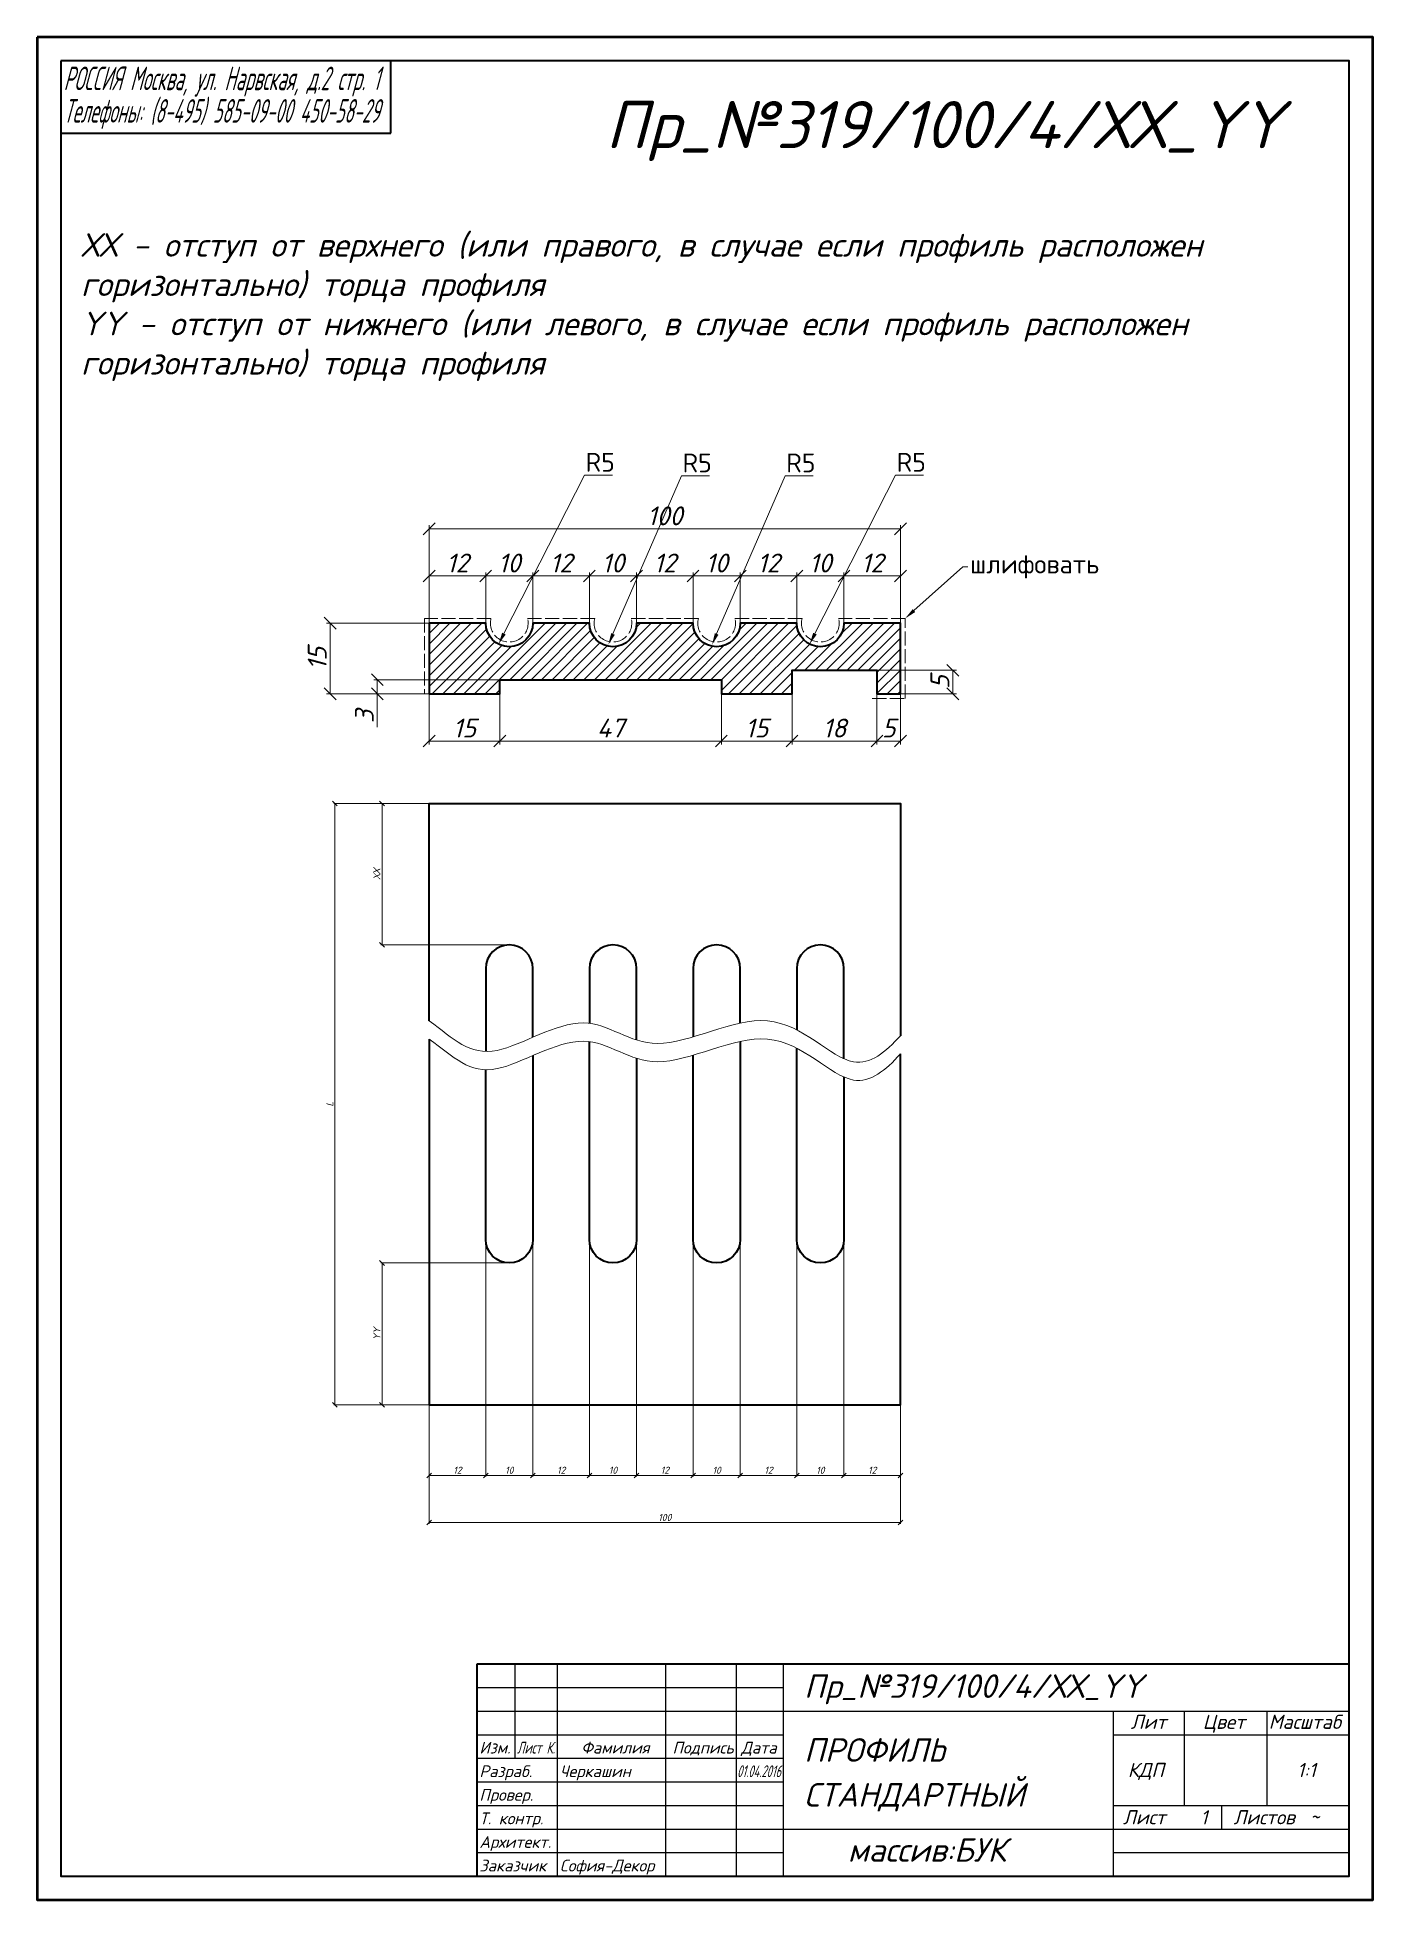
# Model space of a CAD drawing. Header units: millimetres. Extents: x 2231 to 2515, y 118 to 513.
import ezdxf
from ezdxf import colors
from ezdxf.entities.mleader import LeaderData, LeaderLine
from ezdxf.enums import TextEntityAlignment as Align
from ezdxf.math import Vec2, Vec3

# ---------------------------------------------------------------- set-up
doc = ezdxf.new("R2010")
doc.units = ezdxf.units.MM
doc.linetypes.add('ACAD_ISO02W100', pattern=[15, 12, -3])
doc.layers.get('0').update_dxf_attribs({"lineweight": 13})
for name, color, linetype, lineweight in [('Пр_№319', 1, 'Continuous', 35), ('служебный слой ЛИНИИ ПУНКТИРНЫЕ', 7, 'ACAD_ISO02W100', 13), ('служебный слой НАДПИСИ', 7, 'Continuous', 13), ('служебный слой ПОЗИЦИИ', 7, 'Continuous', 13), ('служебный слой РАЗМЕРЫ', 7, 'Continuous', 9), ('служебный слой ШТАМП', 7, 'Continuous', 30), ('служебный слой ШТРИХОВКА', 7, 'Continuous', 5)]:
    doc.layers.add(name, color=color, linetype=linetype, lineweight=lineweight)
doc.styles.add('ЕСКД', font='isocpeur.ttf', dxfattribs={"oblique": 15})
doc.styles.add('ЕСКД профили размеры', font='isocpeur.ttf')
doc.styles.add('ЕСКД штамп_текст', font='isocpeur.ttf')
doc.dimstyles.new('ЕСКД', dxfattribs={"dimtxt": 3.5, "dimasz": 2.5, "dimexe": 0.25, "dimexo": 0, "dimgap": 0.35, "dimtad": 1, "dimdec": 1, "dimzin": 9, "dimtxsty": 'ЕСКД', "dimblk": 'OBLIQUE', "dimcen": 0, "dimclrd": 256, "dimclre": 256, "dimclrt": 256, "dimadec": 1, "dimazin": 0, "dimtfac": 1, "dimtdec": 1, "dimtmove": 0, "dimatfit": 3, "dimldrblk": 'DOTSMALL', "dimfxl": 1, "dimlwd": -1, "dimlwe": -1, "dimarcsym": 0})
doc.dimstyles.new('ЕСКД профили$4', dxfattribs={"dimtxt": 1.5, "dimasz": 1, "dimexe": 0.3, "dimexo": 0, "dimgap": 0.35, "dimtad": 1, "dimtoh": 1, "dimdec": 1, "dimzin": 9, "dimtxsty": 'ЕСКД профили размеры', "dimblk": 'OBLIQUE', "dimcen": 0, "dimse1": 1, "dimclrd": 256, "dimclre": 256, "dimclrt": 256, "dimadec": 1, "dimazin": 0, "dimtfac": 1, "dimtdec": 1, "dimtofl": 0, "dimtmove": 0, "dimatfit": 3, "dimldrblk": 'DOTSMALL', "dimfxl": 1, "dimlwd": -1, "dimlwe": -1, "dimarcsym": 2})

msp = doc.modelspace()

# ---------------------------------------------------------------- texts
at = {"layer": 'служебный слой НАДПИСИ', "style": 'ЕСКД', "oblique": 15}
msp.add_text('Пр_№319/100/4/ХХ_YY', height=10, dxfattribs=at).set_placement((2351.98, 489.1))
at = {"layer": 'служебный слой НАДПИСИ', "insert": (2240.68, 471.09), "char_height": 5, "attachment_point": 1, "style": 'ЕСКД'}
msp.add_mtext_dynamic_manual_height_columns('ХХ - отступ от верхнего (или правого, в случае если профиль расположен горизонтально) торца профиля\\PYY - отступ от нижнего (или левого, в случае если профиль расположен горизонтально) торца профиля', width=257.9156, gutter_width=15, heights=[0], dxfattribs=at)
at = {"layer": 'служебный слой ШТАМП', "lineweight": -3, "style": 'ЕСКД', "oblique": 15}
for s, height, width, p, p2 in [('РОССИЯ Москва, ул. Нарвская, д.2 стр. 1', 5, 0.525515, (2236.99, 501.4), (2303.99, 501.4)), ('Телефоны: (8-495) 585-09-00 450-58-29', 5, 0.531771, (2236.99, 494.51), (2303.99, 494.51)), ('Лист К.', 2.5, 0.68412, (2333.2, 148.69), (2341.24, 148.69)), ('01.04.2016', 2.5, 0.631972, (2379.87, 143.69), (2389.19, 143.69))]:
    msp.add_text(s, height=height, dxfattribs=dict(at, width=width)).set_placement(p, p2, align=Align.FIT)
for s, height, p in [('Пр_№319/100/4/ХХ_YY', 5, (2394.08, 160.49)), ('Лит', 3, (2463.39, 153.92)), ('Цвет', 3, (2478.67, 153.92)), ('Масштаб', 3, (2492.66, 153.92)), ('Изм.', 2.5, (2325.2, 148.69)), ('Фамилия', 2.5, (2346.81, 148.69)), ('Подпись', 2.5, (2366.17, 148.69)), ('Дата', 2.5, (2380.74, 148.69)), ('ПРОФИЛЬ', 5, (2394.08, 146.94)), ('Разраб.', 2.5, (2325.2, 143.69)), ('Черкашин', 2.5, (2342.28, 143.69)), ('КДП', 3, (2462.77, 143.71)), ('1:1', 3, (2498.69, 143.71)), ('СТАНДАРТНЫЙ', 5, (2394.08, 137.44)), ('Провер.', 2.5, (2325.2, 138.69)), ('Т. контр.', 2.5, (2325.2, 133.69)), ('Лист', 3, (2461.74, 133.69)), ('Листов', 3, (2485.18, 133.69)), ('Архитект.', 2.5, (2325.2, 128.69)), ('массив:БУК', 5, (2403.35, 125.75)), ('Заказчик', 2.5, (2325.2, 123.69)), ('София-Декор', 2.5, (2342.28, 123.69))]:
    msp.add_text(s, height=height, dxfattribs=at).set_placement(p)
for s, p in [('1', (2478.93, 136.67)), ('~', (2502.37, 136.67))]:
    msp.add_text(s, height=3, dxfattribs=at).set_placement(p, align=Align.TOP_CENTER)

# ---------------------------------------------------------------- blocks, each defined once
blk = doc.blocks.new('_OBLIQUE')
at = {"color": 0, "linetype": 'ByBlock'}
blk.add_line((-0.5, -0.5), (0.5, 0.5), dxfattribs=at)
blk = doc.blocks.new('*D876')
at = {"layer": 'Defpoints', "color": 0, "transparency": 16777216}
for p in [(2329.54, 376.39), (2303.54, 373.39), (2314.54, 373.39)]:
    blk.add_point(p, dxfattribs=at)
at = {"layer": 'служебный слой РАЗМЕРЫ', "transparency": 16777216}
for p, q in [((2329.54, 376.39), (2302.79, 376.39)), ((2303.54, 376.39), (2303.54, 373.39)), ((2314.54, 373.39), (2302.79, 373.39)), ((2303.54, 373.39), (2303.54, 366.32))]:
    blk.add_line(p, q, dxfattribs=at)
at = {"layer": 'служебный слой РАЗМЕРЫ', "transparency": 16777216, "xscale": 2.5, "yscale": 2.5, "zscale": 2.5}
for p, rotation in [((2303.54, 376.39), 90), ((2303.54, 373.39), 270)]:
    blk.add_blockref('_OBLIQUE', p, dxfattribs=dict(at, rotation=rotation))
at = {"layer": 'служебный слой РАЗМЕРЫ', "transparency": 16777216, "insert": (2300.79, 368.61), "char_height": 4, "attachment_point": 5, "rotation": 90, "style": 'ЕСКД'}
blk.add_mtext('3', dxfattribs=at)
blk = doc.blocks.new('_DotSmall')
at = {"color": 0, "linetype": 'ByBlock', "lineweight": -3, "const_width": 0.5}
blk.add_lwpolyline([(-0.0625, 0, 1), (0.0625, 0, 1)], format="xyb", close=True, dxfattribs=at)
blk = doc.blocks.new('*D875')
at = {"layer": 'Defpoints', "color": 0, "transparency": 16777216}
for p in [(2293.54, 388.39), (2314.54, 388.39), (2314.54, 373.39)]:
    blk.add_point(p, dxfattribs=at)
at = {"layer": 'служебный слой РАЗМЕРЫ', "transparency": 16777216}
for p, q in [((2314.54, 388.39), (2292.79, 388.39)), ((2293.54, 373.39), (2293.54, 388.39)), ((2314.54, 373.39), (2292.79, 373.39))]:
    blk.add_line(p, q, dxfattribs=at)
at = {"layer": 'служебный слой РАЗМЕРЫ', "transparency": 16777216, "xscale": 2.5, "yscale": 2.5, "zscale": 2.5}
for p, rotation in [((2293.54, 388.39), 90), ((2293.54, 373.39), 270)]:
    blk.add_blockref('_OBLIQUE', p, dxfattribs=dict(at, rotation=rotation))
at = {"layer": 'служебный слой РАЗМЕРЫ', "transparency": 16777216, "insert": (2290.79, 380.89), "char_height": 4, "attachment_point": 5, "rotation": 90, "style": 'ЕСКД'}
blk.add_mtext('15', dxfattribs=at)
blk = doc.blocks.new('*D874')
at = {"layer": 'Defpoints', "color": 0, "transparency": 16777216}
for p in [(2409.54, 378.39), (2414.54, 373.39), (2425.65, 373.39)]:
    blk.add_point(p, dxfattribs=at)
at = {"layer": 'служебный слой РАЗМЕРЫ', "transparency": 16777216}
for p, q in [((2409.54, 378.39), (2426.4, 378.39)), ((2425.65, 378.39), (2425.65, 373.39)), ((2414.54, 373.39), (2426.4, 373.39))]:
    blk.add_line(p, q, dxfattribs=at)
at = {"layer": 'служебный слой РАЗМЕРЫ', "transparency": 16777216, "xscale": 2.5, "yscale": 2.5, "zscale": 2.5}
for p, rotation in [((2425.65, 378.39), 90), ((2425.65, 373.39), 270)]:
    blk.add_blockref('_OBLIQUE', p, dxfattribs=dict(at, rotation=rotation))
at = {"layer": 'служебный слой РАЗМЕРЫ', "transparency": 16777216, "insert": (2422.9, 375.89), "char_height": 4, "attachment_point": 5, "rotation": 90, "style": 'ЕСКД'}
blk.add_mtext('5', dxfattribs=at)
blk = doc.blocks.new('*D873')
at = {"layer": 'Defpoints', "color": 0, "transparency": 16777216}
for p in [(2376.54, 373.39), (2391.54, 373.39), (2391.54, 363.39)]:
    blk.add_point(p, dxfattribs=at)
at = {"layer": 'служебный слой РАЗМЕРЫ', "transparency": 16777216}
for p, q in [((2376.54, 373.39), (2376.54, 362.64)), ((2391.54, 373.39), (2391.54, 362.64)), ((2376.54, 363.39), (2391.54, 363.39))]:
    blk.add_line(p, q, dxfattribs=at)
at = {"layer": 'служебный слой РАЗМЕРЫ', "transparency": 16777216, "xscale": 2.5, "yscale": 2.5, "zscale": 2.5, "rotation": 180}
blk.add_blockref('_OBLIQUE', (2376.54, 363.39), dxfattribs=at)
at = {"layer": 'служебный слой РАЗМЕРЫ', "transparency": 16777216, "xscale": 2.5, "yscale": 2.5, "zscale": 2.5}
blk.add_blockref('_OBLIQUE', (2391.54, 363.39), dxfattribs=at)
at = {"layer": 'служебный слой РАЗМЕРЫ', "transparency": 16777216, "insert": (2384.04, 366.14), "char_height": 4, "attachment_point": 5, "style": 'ЕСКД'}
blk.add_mtext('15', dxfattribs=at)
blk = doc.blocks.new('*D872')
at = {"layer": 'Defpoints', "color": 0, "transparency": 16777216}
for p in [(2314.54, 373.39), (2329.54, 373.39), (2314.54, 363.39)]:
    blk.add_point(p, dxfattribs=at)
at = {"layer": 'служебный слой РАЗМЕРЫ', "transparency": 16777216}
for p, q in [((2314.54, 373.39), (2314.54, 362.64)), ((2329.54, 373.39), (2329.54, 362.64)), ((2329.54, 363.39), (2314.54, 363.39))]:
    blk.add_line(p, q, dxfattribs=at)
at = {"layer": 'служебный слой РАЗМЕРЫ', "transparency": 16777216, "xscale": 2.5, "yscale": 2.5, "zscale": 2.5, "rotation": 180}
blk.add_blockref('_OBLIQUE', (2314.54, 363.39), dxfattribs=at)
at = {"layer": 'служебный слой РАЗМЕРЫ', "transparency": 16777216, "xscale": 2.5, "yscale": 2.5, "zscale": 2.5}
blk.add_blockref('_OBLIQUE', (2329.54, 363.39), dxfattribs=at)
at = {"layer": 'служебный слой РАЗМЕРЫ', "transparency": 16777216, "insert": (2322.04, 366.14), "char_height": 4, "attachment_point": 5, "style": 'ЕСКД'}
blk.add_mtext('15', dxfattribs=at)
blk = doc.blocks.new('*D871')
at = {"layer": 'Defpoints', "color": 0, "transparency": 16777216}
for p in [(2409.54, 373.39), (2414.54, 373.39), (2409.54, 363.39)]:
    blk.add_point(p, dxfattribs=at)
at = {"layer": 'служебный слой РАЗМЕРЫ', "transparency": 16777216}
for p, q in [((2409.54, 373.39), (2409.54, 362.64)), ((2414.54, 373.39), (2414.54, 362.64)), ((2414.54, 363.39), (2409.54, 363.39))]:
    blk.add_line(p, q, dxfattribs=at)
at = {"layer": 'служебный слой РАЗМЕРЫ', "transparency": 16777216, "xscale": 2.5, "yscale": 2.5, "zscale": 2.5, "rotation": 180}
blk.add_blockref('_OBLIQUE', (2409.54, 363.39), dxfattribs=at)
at = {"layer": 'служебный слой РАЗМЕРЫ', "transparency": 16777216, "xscale": 2.5, "yscale": 2.5, "zscale": 2.5}
blk.add_blockref('_OBLIQUE', (2414.54, 363.39), dxfattribs=at)
at = {"layer": 'служебный слой РАЗМЕРЫ', "transparency": 16777216, "insert": (2412.04, 366.14), "char_height": 4, "attachment_point": 5, "style": 'ЕСКД'}
blk.add_mtext('5', dxfattribs=at)
blk = doc.blocks.new('*D870')
at = {"layer": 'Defpoints', "color": 0, "transparency": 16777216}
for p in [(2329.54, 373.39), (2376.54, 373.39), (2376.54, 363.39)]:
    blk.add_point(p, dxfattribs=at)
at = {"layer": 'служебный слой РАЗМЕРЫ', "transparency": 16777216}
for p, q in [((2329.54, 373.39), (2329.54, 362.64)), ((2376.54, 373.39), (2376.54, 362.64)), ((2329.54, 363.39), (2376.54, 363.39))]:
    blk.add_line(p, q, dxfattribs=at)
at = {"layer": 'служебный слой РАЗМЕРЫ', "transparency": 16777216, "xscale": 2.5, "yscale": 2.5, "zscale": 2.5, "rotation": 180}
blk.add_blockref('_OBLIQUE', (2329.54, 363.39), dxfattribs=at)
at = {"layer": 'служебный слой РАЗМЕРЫ', "transparency": 16777216, "xscale": 2.5, "yscale": 2.5, "zscale": 2.5}
blk.add_blockref('_OBLIQUE', (2376.54, 363.39), dxfattribs=at)
at = {"layer": 'служебный слой РАЗМЕРЫ', "transparency": 16777216, "insert": (2353.04, 366.14), "char_height": 4, "attachment_point": 5, "style": 'ЕСКД'}
blk.add_mtext('47', dxfattribs=at)
blk = doc.blocks.new('*D869')
at = {"layer": 'Defpoints', "color": 0, "transparency": 16777216}
for p in [(2391.54, 373.39), (2409.54, 373.39), (2409.54, 363.39)]:
    blk.add_point(p, dxfattribs=at)
at = {"layer": 'служебный слой РАЗМЕРЫ', "transparency": 16777216}
for p, q in [((2391.54, 373.39), (2391.54, 362.64)), ((2409.54, 373.39), (2409.54, 362.64)), ((2391.54, 363.39), (2409.54, 363.39))]:
    blk.add_line(p, q, dxfattribs=at)
at = {"layer": 'служебный слой РАЗМЕРЫ', "transparency": 16777216, "xscale": 2.5, "yscale": 2.5, "zscale": 2.5, "rotation": 180}
blk.add_blockref('_OBLIQUE', (2391.54, 363.39), dxfattribs=at)
at = {"layer": 'служебный слой РАЗМЕРЫ', "transparency": 16777216, "xscale": 2.5, "yscale": 2.5, "zscale": 2.5}
blk.add_blockref('_OBLIQUE', (2409.54, 363.39), dxfattribs=at)
at = {"layer": 'служебный слой РАЗМЕРЫ', "transparency": 16777216, "insert": (2400.54, 366.14), "char_height": 4, "attachment_point": 5, "style": 'ЕСКД'}
blk.add_mtext('18', dxfattribs=at)
blk = doc.blocks.new('*D878')
at = {"layer": 'Defpoints', "color": 0, "transparency": 16777216}
for p in [(2392.54, 398.39), (2392.54, 388.39), (2402.54, 388.39)]:
    blk.add_point(p, dxfattribs=at)
at = {"layer": 'служебный слой РАЗМЕРЫ', "transparency": 16777216}
for p, q in [((2392.54, 388.39), (2392.54, 399.14)), ((2402.54, 388.39), (2402.54, 399.14)), ((2402.54, 398.39), (2392.54, 398.39))]:
    blk.add_line(p, q, dxfattribs=at)
at = {"layer": 'служебный слой РАЗМЕРЫ', "transparency": 16777216, "xscale": 2.5, "yscale": 2.5, "zscale": 2.5, "rotation": 180}
blk.add_blockref('_OBLIQUE', (2392.54, 398.39), dxfattribs=at)
at = {"layer": 'служебный слой РАЗМЕРЫ', "transparency": 16777216, "xscale": 2.5, "yscale": 2.5, "zscale": 2.5}
blk.add_blockref('_OBLIQUE', (2402.54, 398.39), dxfattribs=at)
at = {"layer": 'служебный слой РАЗМЕРЫ', "transparency": 16777216, "insert": (2397.54, 401.14), "char_height": 4, "attachment_point": 5, "style": 'ЕСКД'}
blk.add_mtext('10', dxfattribs=at)
blk = doc.blocks.new('*D877')
at = {"layer": 'Defpoints', "color": 0, "transparency": 16777216}
for p in [(2392.54, 398.39), (2380.54, 388.39), (2392.54, 388.39)]:
    blk.add_point(p, dxfattribs=at)
at = {"layer": 'служебный слой РАЗМЕРЫ', "transparency": 16777216}
for p, q in [((2380.54, 388.39), (2380.54, 399.14)), ((2392.54, 388.39), (2392.54, 399.14)), ((2380.54, 398.39), (2392.54, 398.39))]:
    blk.add_line(p, q, dxfattribs=at)
at = {"layer": 'служебный слой РАЗМЕРЫ', "transparency": 16777216, "xscale": 2.5, "yscale": 2.5, "zscale": 2.5, "rotation": 180}
blk.add_blockref('_OBLIQUE', (2380.54, 398.39), dxfattribs=at)
at = {"layer": 'служебный слой РАЗМЕРЫ', "transparency": 16777216, "xscale": 2.5, "yscale": 2.5, "zscale": 2.5}
blk.add_blockref('_OBLIQUE', (2392.54, 398.39), dxfattribs=at)
at = {"layer": 'служебный слой РАЗМЕРЫ', "transparency": 16777216, "insert": (2386.54, 401.14), "char_height": 4, "attachment_point": 5, "style": 'ЕСКД'}
blk.add_mtext('12', dxfattribs=at)
blk = doc.blocks.new('*D868')
at = {"layer": 'Defpoints', "color": 0, "transparency": 16777216}
for p in [(2399.8, 392.85), (2397.54, 388.39)]:
    blk.add_point(p, dxfattribs=at)
at = {"layer": 'служебный слой РАЗМЕРЫ', "transparency": 16777216}
for p, q in [((2413.48, 419.75), (2396.4, 386.16)), ((2419.43, 419.75), (2413.48, 419.75))]:
    blk.add_line(p, q, dxfattribs=at)
blk.add_solid([(2396.03, 386.35), (2396.78, 385.98), (2395.27, 383.94)], dxfattribs=at)
at = {"layer": 'служебный слой РАЗМЕРЫ', "transparency": 16777216, "insert": (2416.83, 422.5), "char_height": 4, "attachment_point": 5, "style": 'ЕСКД профили размеры'}
blk.add_mtext('R5', dxfattribs=at)
blk = doc.blocks.new('*D867')
at = {"layer": 'Defpoints', "color": 0, "transparency": 16777216}
for p in [(2333.8, 392.85), (2331.54, 388.39)]:
    blk.add_point(p, dxfattribs=at)
at = {"layer": 'служебный слой РАЗМЕРЫ', "transparency": 16777216}
for p, q in [((2347.48, 419.75), (2330.4, 386.16)), ((2353.43, 419.75), (2347.48, 419.75))]:
    blk.add_line(p, q, dxfattribs=at)
blk.add_solid([(2330.03, 386.35), (2330.78, 385.98), (2329.27, 383.94)], dxfattribs=at)
at = {"layer": 'служебный слой РАЗМЕРЫ', "transparency": 16777216, "insert": (2350.83, 422.5), "char_height": 4, "attachment_point": 5, "style": 'ЕСКД профили размеры'}
blk.add_mtext('R5', dxfattribs=at)
blk = doc.blocks.new('*D866')
at = {"layer": 'Defpoints', "color": 0, "transparency": 16777216}
for p in [(2378.52, 392.98), (2376.54, 388.39)]:
    blk.add_point(p, dxfattribs=at)
at = {"layer": 'служебный слой РАЗМЕРЫ', "transparency": 16777216}
for p, q in [((2390.05, 419.61), (2375.54, 386.1)), ((2396, 419.61), (2390.05, 419.61))]:
    blk.add_line(p, q, dxfattribs=at)
blk.add_solid([(2375.16, 386.26), (2375.93, 385.93), (2374.55, 383.8)], dxfattribs=at)
at = {"layer": 'служебный слой РАЗМЕРЫ', "transparency": 16777216, "insert": (2393.4, 422.36), "char_height": 4, "attachment_point": 5, "style": 'ЕСКД профили размеры'}
blk.add_mtext('R5', dxfattribs=at)
blk = doc.blocks.new('*D865')
at = {"layer": 'Defpoints', "color": 0, "transparency": 16777216}
for p in [(2356.52, 392.98), (2354.54, 388.39)]:
    blk.add_point(p, dxfattribs=at)
at = {"layer": 'служебный слой РАЗМЕРЫ', "transparency": 16777216}
for p, q in [((2368.05, 419.61), (2353.54, 386.1)), ((2374, 419.61), (2368.05, 419.61))]:
    blk.add_line(p, q, dxfattribs=at)
blk.add_solid([(2353.16, 386.26), (2353.93, 385.93), (2352.55, 383.8)], dxfattribs=at)
at = {"layer": 'служебный слой РАЗМЕРЫ', "transparency": 16777216, "insert": (2371.4, 422.36), "char_height": 4, "attachment_point": 5, "style": 'ЕСКД профили размеры'}
blk.add_mtext('R5', dxfattribs=at)
blk = doc.blocks.new('*D864')
at = {"layer": 'Defpoints', "color": 0, "transparency": 16777216}
for p in [(2336.54, 398.39), (2326.54, 388.39), (2336.54, 388.39)]:
    blk.add_point(p, dxfattribs=at)
at = {"layer": 'служебный слой РАЗМЕРЫ', "transparency": 16777216}
for p, q in [((2326.54, 388.39), (2326.54, 399.14)), ((2336.54, 388.39), (2336.54, 399.14)), ((2326.54, 398.39), (2336.54, 398.39))]:
    blk.add_line(p, q, dxfattribs=at)
at = {"layer": 'служебный слой РАЗМЕРЫ', "transparency": 16777216, "xscale": 2.5, "yscale": 2.5, "zscale": 2.5, "rotation": 180}
blk.add_blockref('_OBLIQUE', (2326.54, 398.39), dxfattribs=at)
at = {"layer": 'служебный слой РАЗМЕРЫ', "transparency": 16777216, "xscale": 2.5, "yscale": 2.5, "zscale": 2.5}
blk.add_blockref('_OBLIQUE', (2336.54, 398.39), dxfattribs=at)
at = {"layer": 'служебный слой РАЗМЕРЫ', "transparency": 16777216, "insert": (2331.54, 401.14), "char_height": 4, "attachment_point": 5, "style": 'ЕСКД'}
blk.add_mtext('10', dxfattribs=at)
blk = doc.blocks.new('*D863')
at = {"layer": 'Defpoints', "color": 0, "transparency": 16777216}
for p in [(2358.54, 398.39), (2348.54, 388.39), (2358.54, 388.39)]:
    blk.add_point(p, dxfattribs=at)
at = {"layer": 'служебный слой РАЗМЕРЫ', "transparency": 16777216}
for p, q in [((2348.54, 388.39), (2348.54, 399.14)), ((2358.54, 388.39), (2358.54, 399.14)), ((2348.54, 398.39), (2358.54, 398.39))]:
    blk.add_line(p, q, dxfattribs=at)
at = {"layer": 'служебный слой РАЗМЕРЫ', "transparency": 16777216, "xscale": 2.5, "yscale": 2.5, "zscale": 2.5, "rotation": 180}
blk.add_blockref('_OBLIQUE', (2348.54, 398.39), dxfattribs=at)
at = {"layer": 'служебный слой РАЗМЕРЫ', "transparency": 16777216, "xscale": 2.5, "yscale": 2.5, "zscale": 2.5}
blk.add_blockref('_OBLIQUE', (2358.54, 398.39), dxfattribs=at)
at = {"layer": 'служебный слой РАЗМЕРЫ', "transparency": 16777216, "insert": (2353.54, 401.14), "char_height": 4, "attachment_point": 5, "style": 'ЕСКД'}
blk.add_mtext('10', dxfattribs=at)
blk = doc.blocks.new('*D862')
at = {"layer": 'Defpoints', "color": 0, "transparency": 16777216}
for p in [(2314.54, 398.39), (2314.54, 388.39), (2326.54, 388.39)]:
    blk.add_point(p, dxfattribs=at)
at = {"layer": 'служебный слой РАЗМЕРЫ', "transparency": 16777216}
for p, q in [((2314.54, 388.39), (2314.54, 399.14)), ((2326.54, 388.39), (2326.54, 399.14)), ((2326.54, 398.39), (2314.54, 398.39))]:
    blk.add_line(p, q, dxfattribs=at)
at = {"layer": 'служебный слой РАЗМЕРЫ', "transparency": 16777216, "xscale": 2.5, "yscale": 2.5, "zscale": 2.5, "rotation": 180}
blk.add_blockref('_OBLIQUE', (2314.54, 398.39), dxfattribs=at)
at = {"layer": 'служебный слой РАЗМЕРЫ', "transparency": 16777216, "xscale": 2.5, "yscale": 2.5, "zscale": 2.5}
blk.add_blockref('_OBLIQUE', (2326.54, 398.39), dxfattribs=at)
at = {"layer": 'служебный слой РАЗМЕРЫ', "transparency": 16777216, "insert": (2320.54, 401.14), "char_height": 4, "attachment_point": 5, "style": 'ЕСКД'}
blk.add_mtext('12', dxfattribs=at)
blk = doc.blocks.new('*D861')
at = {"layer": 'Defpoints', "color": 0, "transparency": 16777216}
for p in [(2336.54, 398.39), (2336.54, 388.39), (2348.54, 388.39)]:
    blk.add_point(p, dxfattribs=at)
at = {"layer": 'служебный слой РАЗМЕРЫ', "transparency": 16777216}
for p, q in [((2336.54, 388.39), (2336.54, 399.14)), ((2348.54, 388.39), (2348.54, 399.14)), ((2348.54, 398.39), (2336.54, 398.39))]:
    blk.add_line(p, q, dxfattribs=at)
at = {"layer": 'служебный слой РАЗМЕРЫ', "transparency": 16777216, "xscale": 2.5, "yscale": 2.5, "zscale": 2.5, "rotation": 180}
blk.add_blockref('_OBLIQUE', (2336.54, 398.39), dxfattribs=at)
at = {"layer": 'служебный слой РАЗМЕРЫ', "transparency": 16777216, "xscale": 2.5, "yscale": 2.5, "zscale": 2.5}
blk.add_blockref('_OBLIQUE', (2348.54, 398.39), dxfattribs=at)
at = {"layer": 'служебный слой РАЗМЕРЫ', "transparency": 16777216, "insert": (2342.54, 401.14), "char_height": 4, "attachment_point": 5, "style": 'ЕСКД'}
blk.add_mtext('12', dxfattribs=at)
blk = doc.blocks.new('*D860')
at = {"layer": 'Defpoints', "color": 0, "transparency": 16777216}
for p in [(2358.54, 398.39), (2358.54, 388.39), (2370.54, 388.39)]:
    blk.add_point(p, dxfattribs=at)
at = {"layer": 'служебный слой РАЗМЕРЫ', "transparency": 16777216}
for p, q in [((2358.54, 388.39), (2358.54, 399.14)), ((2370.54, 388.39), (2370.54, 399.14)), ((2370.54, 398.39), (2358.54, 398.39))]:
    blk.add_line(p, q, dxfattribs=at)
at = {"layer": 'служебный слой РАЗМЕРЫ', "transparency": 16777216, "xscale": 2.5, "yscale": 2.5, "zscale": 2.5, "rotation": 180}
blk.add_blockref('_OBLIQUE', (2358.54, 398.39), dxfattribs=at)
at = {"layer": 'служебный слой РАЗМЕРЫ', "transparency": 16777216, "xscale": 2.5, "yscale": 2.5, "zscale": 2.5}
blk.add_blockref('_OBLIQUE', (2370.54, 398.39), dxfattribs=at)
at = {"layer": 'служебный слой РАЗМЕРЫ', "transparency": 16777216, "insert": (2364.54, 401.14), "char_height": 4, "attachment_point": 5, "style": 'ЕСКД'}
blk.add_mtext('12', dxfattribs=at)
blk = doc.blocks.new('*D859')
at = {"layer": 'Defpoints', "color": 0, "transparency": 16777216}
for p in [(2370.54, 398.39), (2370.54, 388.39), (2380.54, 388.39)]:
    blk.add_point(p, dxfattribs=at)
at = {"layer": 'служебный слой РАЗМЕРЫ', "transparency": 16777216}
for p, q in [((2370.54, 388.39), (2370.54, 399.14)), ((2380.54, 388.39), (2380.54, 399.14)), ((2380.54, 398.39), (2370.54, 398.39))]:
    blk.add_line(p, q, dxfattribs=at)
at = {"layer": 'служебный слой РАЗМЕРЫ', "transparency": 16777216, "xscale": 2.5, "yscale": 2.5, "zscale": 2.5, "rotation": 180}
blk.add_blockref('_OBLIQUE', (2370.54, 398.39), dxfattribs=at)
at = {"layer": 'служебный слой РАЗМЕРЫ', "transparency": 16777216, "xscale": 2.5, "yscale": 2.5, "zscale": 2.5}
blk.add_blockref('_OBLIQUE', (2380.54, 398.39), dxfattribs=at)
at = {"layer": 'служебный слой РАЗМЕРЫ', "transparency": 16777216, "insert": (2375.54, 401.14), "char_height": 4, "attachment_point": 5, "style": 'ЕСКД'}
blk.add_mtext('10', dxfattribs=at)
blk = doc.blocks.new('*D858')
at = {"layer": 'Defpoints', "color": 0, "transparency": 16777216}
for p in [(2414.54, 398.39), (2402.54, 388.39), (2414.54, 388.39)]:
    blk.add_point(p, dxfattribs=at)
at = {"layer": 'служебный слой РАЗМЕРЫ', "transparency": 16777216}
for p, q in [((2402.54, 388.39), (2402.54, 399.14)), ((2414.54, 388.39), (2414.54, 399.14)), ((2402.54, 398.39), (2414.54, 398.39))]:
    blk.add_line(p, q, dxfattribs=at)
at = {"layer": 'служебный слой РАЗМЕРЫ', "transparency": 16777216, "xscale": 2.5, "yscale": 2.5, "zscale": 2.5, "rotation": 180}
blk.add_blockref('_OBLIQUE', (2402.54, 398.39), dxfattribs=at)
at = {"layer": 'служебный слой РАЗМЕРЫ', "transparency": 16777216, "xscale": 2.5, "yscale": 2.5, "zscale": 2.5}
blk.add_blockref('_OBLIQUE', (2414.54, 398.39), dxfattribs=at)
at = {"layer": 'служебный слой РАЗМЕРЫ', "transparency": 16777216, "insert": (2408.54, 401.14), "char_height": 4, "attachment_point": 5, "style": 'ЕСКД'}
blk.add_mtext('12', dxfattribs=at)
blk = doc.blocks.new('*D857')
at = {"layer": 'Defpoints', "color": 0, "transparency": 16777216}
for p in [(2414.54, 408.39), (2314.54, 388.39), (2414.54, 388.39)]:
    blk.add_point(p, dxfattribs=at)
at = {"layer": 'служебный слой РАЗМЕРЫ', "transparency": 16777216}
for p, q in [((2314.54, 388.39), (2314.54, 409.14)), ((2314.54, 408.39), (2414.54, 408.39)), ((2414.54, 388.39), (2414.54, 409.14))]:
    blk.add_line(p, q, dxfattribs=at)
at = {"layer": 'служебный слой РАЗМЕРЫ', "transparency": 16777216, "xscale": 2.5, "yscale": 2.5, "zscale": 2.5, "rotation": 180}
blk.add_blockref('_OBLIQUE', (2314.54, 408.39), dxfattribs=at)
at = {"layer": 'служебный слой РАЗМЕРЫ', "transparency": 16777216, "xscale": 2.5, "yscale": 2.5, "zscale": 2.5}
blk.add_blockref('_OBLIQUE', (2414.54, 408.39), dxfattribs=at)
at = {"layer": 'служебный слой РАЗМЕРЫ', "transparency": 16777216, "insert": (2364.54, 411.14), "char_height": 4, "attachment_point": 5, "style": 'ЕСКД'}
blk.add_mtext('100', dxfattribs=at)
blk = doc.blocks.new('*D849')
at = {"layer": 'Defpoints', "color": 0, "transparency": 16777216}
for p in [(2314.54, 350.16), (2294.54, 222.66), (2314.54, 222.66)]:
    blk.add_point(p, dxfattribs=at)
at = {"layer": 'служебный слой РАЗМЕРЫ', "transparency": 16777216}
for p, q in [((2314.54, 350.16), (2294.29, 350.16)), ((2294.54, 350.16), (2294.54, 222.66)), ((2314.54, 222.66), (2294.29, 222.66))]:
    blk.add_line(p, q, dxfattribs=at)
for p, rotation in [((2294.54, 350.16), 90), ((2294.54, 222.66), 270)]:
    blk.add_blockref('_OBLIQUE', p, dxfattribs=dict(at, rotation=rotation))
at = {"layer": 'служебный слой РАЗМЕРЫ', "transparency": 16777216, "insert": (2293.44, 286.41), "char_height": 1.5, "attachment_point": 5, "rotation": 90, "style": 'ЕСКД'}
blk.add_mtext('L', dxfattribs=at)
blk = doc.blocks.new('*D844')
at = {"layer": 'Defpoints', "color": 0, "transparency": 16777216}
for p in [(2326.54, 257.71), (2314.54, 222.66), (2326.54, 207.66)]:
    blk.add_point(p, dxfattribs=at)
at = {"layer": 'служебный слой РАЗМЕРЫ', "transparency": 16777216}
for p, q in [((2326.54, 257.71), (2326.54, 207.41)), ((2314.54, 222.66), (2314.54, 207.41)), ((2314.54, 207.66), (2326.54, 207.66))]:
    blk.add_line(p, q, dxfattribs=at)
at = {"layer": 'служебный слой РАЗМЕРЫ', "transparency": 16777216, "rotation": 180}
blk.add_blockref('_OBLIQUE', (2314.54, 207.66), dxfattribs=at)
at = {"layer": 'служебный слой РАЗМЕРЫ', "transparency": 16777216}
blk.add_blockref('_OBLIQUE', (2326.54, 207.66), dxfattribs=at)
at = {"layer": 'служебный слой РАЗМЕРЫ', "transparency": 16777216, "insert": (2320.54, 208.76), "char_height": 1.5, "attachment_point": 5, "style": 'ЕСКД'}
blk.add_mtext('12', dxfattribs=at)

# ---------------------------------------------------------------- dimensions: what is measured, and where the dimension line sits
at = {"layer": 'служебный слой РАЗМЕРЫ'}
for center, mpoint, picture, middle in [((2331.54, 388.39), (2333.8, 392.85), '*D867', (2350.83, 419.75)), ((2354.54, 388.39), (2356.52, 392.98), '*D865', (2371.4, 419.61)), ((2376.54, 388.39), (2378.52, 392.98), '*D866', (2393.4, 419.61)), ((2397.54, 388.39), (2399.8, 392.85), '*D868', (2416.83, 419.75))]:
    dim = msp.add_radius_dim(center=center, mpoint=mpoint, dimstyle='ЕСКД профили$4', override={"dimtxt": 4, "dimasz": 2.5, "dimgap": 0.75, "dimsah": 1}, dxfattribs=at)
    dim.commit()
    dim.dimension.update_dxf_attribs({"geometry": picture, "text_midpoint": middle, "dimtype": 132})
for base, p1, p2, picture, middle in [((2414.54, 408.39), (2314.54, 388.39), (2414.54, 388.39), '*D857', (2364.54, 411.14)), ((2336.54, 398.39), (2326.54, 388.39), (2336.54, 388.39), '*D864', (2331.54, 401.14)), ((2358.54, 398.39), (2348.54, 388.39), (2358.54, 388.39), '*D863', (2353.54, 401.14)), ((2392.54, 398.39), (2380.54, 388.39), (2392.54, 388.39), '*D877', (2386.54, 401.14)), ((2392.54, 398.39), (2402.54, 388.39), (2392.54, 388.39), '*D878', (2397.54, 401.14)), ((2376.54, 363.39), (2329.54, 373.39), (2376.54, 373.39), '*D870', (2353.04, 366.14)), ((2391.54, 363.39), (2376.54, 373.39), (2391.54, 373.39), '*D873', (2384.04, 366.14)), ((2409.54, 363.39), (2391.54, 373.39), (2409.54, 373.39), '*D869', (2400.54, 366.14))]:
    dim = msp.add_linear_dim(base=base, p1=p1, p2=p2, dimstyle='ЕСКД', override={"dimtxt": 4, "dimasz": 2.5, "dimexe": 0.75, "dimgap": 0.75, "dimblk1": 'OBLIQUE', "dimblk2": 'OBLIQUE', "dimsah": 1}, dxfattribs=at)
    dim.commit()
    dim.dimension.update_dxf_attribs({"geometry": picture, "text_midpoint": middle})
for base, p1, p2, angle, picture, middle in [((2314.54, 398.39), (2326.54, 388.39), (2314.54, 388.39), 180, '*D862', (2320.54, 401.14)), ((2336.54, 398.39), (2348.54, 388.39), (2336.54, 388.39), 180, '*D861', (2342.54, 401.14)), ((2358.54, 398.39), (2370.54, 388.39), (2358.54, 388.39), 180, '*D860', (2364.54, 401.14)), ((2370.54, 398.39), (2380.54, 388.39), (2370.54, 388.39), 180, '*D859', (2375.54, 401.14)), ((2414.54, 398.39), (2402.54, 388.39), (2414.54, 388.39), 180, '*D858', (2408.54, 401.14)), ((2293.54, 388.39), (2314.54, 373.39), (2314.54, 388.39), 90, '*D875', (2290.79, 380.89)), ((2425.65, 373.39), (2409.54, 378.39), (2414.54, 373.39), 90, '*D874', (2422.9, 375.89)), ((2303.54, 373.39), (2329.54, 376.39), (2314.54, 373.39), 90, '*D876', (2300.79, 368.61)), ((2314.54, 363.39), (2329.54, 373.39), (2314.54, 373.39), 180, '*D872', (2322.04, 366.14)), ((2409.54, 363.39), (2414.54, 373.39), (2409.54, 373.39), 180, '*D871', (2412.04, 366.14))]:
    dim = msp.add_linear_dim(base=base, p1=p1, p2=p2, angle=angle, dimstyle='ЕСКД', override={"dimtxt": 4, "dimasz": 2.5, "dimexe": 0.75, "dimgap": 0.75, "dimblk1": 'OBLIQUE', "dimblk2": 'OBLIQUE', "dimsah": 1}, dxfattribs=at)
    dim.commit()
    dim.dimension.update_dxf_attribs({"geometry": picture, "text_midpoint": middle})
dim = msp.add_linear_dim(base=(2294.54, 222.66), p1=(2314.54, 350.16), p2=(2314.54, 222.66), angle=90, text='L', dimstyle='ЕСКД', override={"dimtxt": 1.5, "dimasz": 1}, dxfattribs=at)
dim.commit()
dim.dimension.update_dxf_attribs({"geometry": '*D849', "text_midpoint": (2293.44, 286.41)})
for base, p1, p2, text in [((2304.54, 350.16), (2332.54, 320.16), (2314.54, 350.16), 'ХХ'), ((2304.54, 252.71), (2314.54, 222.66), (2331.54, 252.71), 'YY')]:
    msp.add_linear_dim(base=base, p1=p1, p2=p2, angle=90, text=text, dimstyle='ЕСКД', override={"dimtxt": 1.5, "dimasz": 1}, dxfattribs=at).render()
dim = msp.add_linear_dim(base=(2326.54, 207.66), p1=(2314.54, 222.66), p2=(2326.54, 257.71), dimstyle='ЕСКД', override={"dimtxt": 1.5, "dimasz": 1}, dxfattribs=at)
dim.commit()
dim.dimension.update_dxf_attribs({"geometry": '*D844', "text_midpoint": (2320.54, 207.66), "dimtype": 128})
for base, p1, p2 in [((2336.54, 207.66), (2326.54, 257.71), (2336.54, 257.71)), ((2348.54, 207.66), (2336.54, 257.71), (2348.54, 257.71)), ((2358.54, 207.66), (2348.54, 257.71), (2358.54, 257.71)), ((2370.54, 207.66), (2358.54, 257.71), (2370.54, 257.71)), ((2380.54, 207.66), (2370.54, 257.71), (2380.54, 257.71)), ((2392.54, 207.66), (2380.54, 257.71), (2392.54, 257.71)), ((2402.54, 207.66), (2392.54, 257.71), (2402.54, 257.71)), ((2414.54, 207.66), (2402.54, 257.71), (2414.54, 222.66)), ((2414.54, 197.66), (2314.54, 222.66), (2414.54, 222.66))]:
    msp.add_linear_dim(base=base, p1=p1, p2=p2, dimstyle='ЕСКД', override={"dimtxt": 1.5, "dimasz": 1}, dxfattribs=at).render()

# ---------------------------------------------------------------- hatches: boundary and pattern name
at = {"layer": 'служебный слой ШТРИХОВКА'}
h = msp.add_hatch(dxfattribs=at)
h.set_pattern_fill('ANSI31', color=256, scale=0.5, style=0)
h.set_pattern_definition([(45, (-2931.62, 490.0376), (-1.122532, 1.122532), [])])
h.paths.add_polyline_path([(2380.54, 388.39, -1), (2370.54, 388.39), (2358.54, 388.39, -1), (2348.54, 388.39), (2336.54, 388.39, -1), (2326.54, 388.39), (2314.54, 388.39), (2314.54, 373.39), (2329.54, 373.39), (2329.54, 376.39), (2376.54, 376.39), (2376.54, 373.39), (2391.54, 373.39), (2391.54, 378.39), (2409.54, 378.39), (2409.54, 373.39), (2414.54, 373.39), (2414.54, 388.39), (2402.54, 388.39, -1), (2392.54, 388.39)])

# ---------------------------------------------------------------- linework, layer by layer
at = {"layer": 'Пр_№319'}
msp.add_lwpolyline([(2376.54, 376.39), (2376.54, 373.39), (2391.54, 373.39), (2391.54, 378.39), (2409.54, 378.39), (2409.54, 373.39), (2409.54, 373.39), (2409.54, 373.39), (2414.54, 373.39), (2414.54, 388.39), (2402.54, 388.39, -1), (2392.54, 388.39), (2380.54, 388.39, -1), (2370.54, 388.39), (2358.54, 388.39, -1), (2348.54, 388.39), (2336.54, 388.39, -1), (2326.54, 388.39), (2314.54, 388.39), (2314.54, 373.39), (2329.54, 373.39), (2329.54, 376.39), (2376.54, 376.39)], format="xyb", close=True, dxfattribs=at)
for points in [[(2314.54, 304.05), (2314.54, 350.16), (2414.54, 350.16), (2414.54, 300.9)], [(2314.54, 300.18), (2314.54, 222.66), (2414.54, 222.66), (2414.54, 297.03)]]:
    msp.add_lwpolyline(points, dxfattribs=at)
for points in [[(2336.54, 300.58), (2336.54, 315.16, 1), (2326.54, 315.16), (2326.54, 297.56)], [(2358.54, 300), (2358.54, 315.16, 1), (2348.54, 315.16), (2348.54, 303.52)], [(2380.54, 303.57), (2380.54, 315.16, 1), (2370.54, 315.16), (2370.54, 300.65)], [(2402.54, 296.03), (2402.54, 315.16, 1), (2392.54, 315.16), (2392.54, 302.12)], [(2336.54, 296.7), (2336.54, 257.71, -1), (2326.54, 257.71), (2326.54, 293.69)], [(2358.54, 296.13), (2358.54, 257.71, -1), (2348.54, 257.71), (2348.54, 299.64)], [(2380.54, 299.7), (2380.54, 257.71, -1), (2370.54, 257.71), (2370.54, 296.77)], [(2402.54, 292.16), (2402.54, 257.71, -1), (2392.54, 257.71), (2392.54, 298.25)]]:
    msp.add_lwpolyline(points, format="xyb", dxfattribs=at)
at = {"layer": 'служебный слой ЛИНИИ ПУНКТИРНЫЕ', "ltscale": 0.25}
msp.add_lwpolyline([(2408.54, 372.39), (2415.54, 372.39), (2415.54, 389.39), (2401.41, 389.39, -1.290994), (2393.66, 389.39), (2379.41, 389.39, -1.290994), (2371.66, 389.39), (2357.41, 389.39, -1.290994), (2349.66, 389.39), (2335.41, 389.39, -1.290994), (2327.66, 389.39), (2313.54, 389.39), (2313.54, 373.39)], format="xyb", dxfattribs=at)
at = {"layer": 'служебный слой ШТАМП', "lineweight": 35}
for p, q in [((2306.39, 492.27), (2306.39, 507.62)), ((2236.39, 492.27), (2306.39, 492.27)), ((2324.74, 167.69), (2509.74, 167.69)), ((2324.74, 122.69), (2324.74, 167.69))]:
    msp.add_line(p, q, dxfattribs=at)
at = {"layer": 'служебный слой ШТАМП', "lineweight": -3}
for p, q in [((2332.74, 167.69), (2332.74, 147.69)), ((2341.74, 122.69), (2341.74, 167.69)), ((2364.74, 122.69), (2364.74, 167.69)), ((2379.74, 122.69), (2379.74, 167.69)), ((2389.74, 122.69), (2389.74, 167.69)), ((2324.74, 162.69), (2389.74, 162.69)), ((2324.74, 157.69), (2509.74, 157.69)), ((2459.74, 122.69), (2459.74, 157.69)), ((2474.74, 157.69), (2474.74, 137.69)), ((2492.24, 157.69), (2492.24, 137.69)), ((2324.74, 152.69), (2389.74, 152.69)), ((2459.74, 152.69), (2509.74, 152.69)), ((2324.74, 147.69), (2389.74, 147.69)), ((2324.74, 142.69), (2389.74, 142.69)), ((2324.74, 137.69), (2389.74, 137.69)), ((2459.74, 137.69), (2509.74, 137.69)), ((2482.74, 132.69), (2482.74, 137.69)), ((2324.74, 132.69), (2509.74, 132.69)), ((2324.74, 127.69), (2389.74, 127.69)), ((2459.74, 127.69), (2509.74, 127.69))]:
    msp.add_line(p, q, dxfattribs=at)
at = {"layer": 'служебный слой ШТАМП', "color": 6, "lineweight": 50}
msp.add_lwpolyline([(2231.39, 512.62), (2231.39, 117.69), (2514.74, 117.69), (2514.74, 512.62)], close=True, dxfattribs=at)
at = {"layer": 'служебный слой ШТАМП', "lineweight": 35}
msp.add_lwpolyline([(2236.39, 507.62), (2236.39, 122.69), (2509.74, 122.69), (2509.74, 507.62)], close=True, dxfattribs=at)
at = {"layer": 'служебный слой ШТРИХОВКА'}
for points in [[(2314.54, 304.05), (2319.8, 300.32), (2325.85, 293.32), (2348.04, 308.14), (2361.9, 294.42), (2388.32, 310.36), (2403.8, 291.04), (2411.35, 297.44), (2414.54, 300.9)], [(2314.54, 300.18), (2319.8, 296.44), (2325.85, 289.44), (2348.04, 304.26), (2361.9, 290.54), (2388.32, 306.48), (2403.8, 287.16), (2411.35, 293.57), (2414.54, 297.03)]]:
    msp.add_open_spline(points, degree=3, knots=[0, 0, 0, 0, 16.914398, 31.673167, 45.232529, 60.868694, 76.888333, 88.564807, 88.564807, 88.564807, 88.564807], dxfattribs=at)

msp.set_redraw_order([(e.dxf.handle, doc.entitydb.next_handle()) for e in msp.query("TEXT MTEXT ATTDEF DIMENSION ARC_DIMENSION")])  # texts and dimensions are drawn at this point

# ---------------------------------------------------------------- leaders
at = {"layer": 'служебный слой ПОЗИЦИИ'}
ml = msp.add_multileader_mtext('Standard', dxfattribs=at)
ml.set_content('\\A1;шлифовать', color=256, style='ЕСКД штамп_текст')
ml.set_leader_properties(color=256, linetype='ByLayer', lineweight=-1)
ml.build(insert=Vec2(0, 0))
ml.multileader.update_dxf_attribs({"dogleg_length": 1, "arrow_head_size": 2.5})
ctx = ml.context
ctx.base_point, ctx.arrow_head_size, ctx.landing_gap_size, ctx.plane_origin = Vec3(2428.8, 400.32), 2.5, 0.5, Vec3(2489.18, 413)
notes = []
notes.append((ctx, [(1, (1, 1, 0), (2427.8, 400.32), (1, 0), 1, [(0, [(2415.54, 389.39)], 0, [])])]))
ctx.mtext.insert, ctx.mtext.flow_direction = Vec3(2429.3, 402.92), 5
for ctx, leaders in notes:
    for number, flags, end, landing, length, lines in leaders:
        leader = LeaderData()
        leader.index, (leader.has_last_leader_line, leader.has_dogleg_vector, leader.attachment_direction) = number, flags
        leader.last_leader_point, leader.dogleg_vector, leader.dogleg_length = Vec3(end), Vec3(landing), length
        for number, points, colour, breaks in lines:
            line = LeaderLine()
            line.index, line.vertices, line.color, line.breaks = number, Vec3.list(points), colors.encode_raw_color(colour), breaks
            leader.lines.append(line)
        ctx.leaders.append(leader)

doc.saveas('drawing.dxf')
